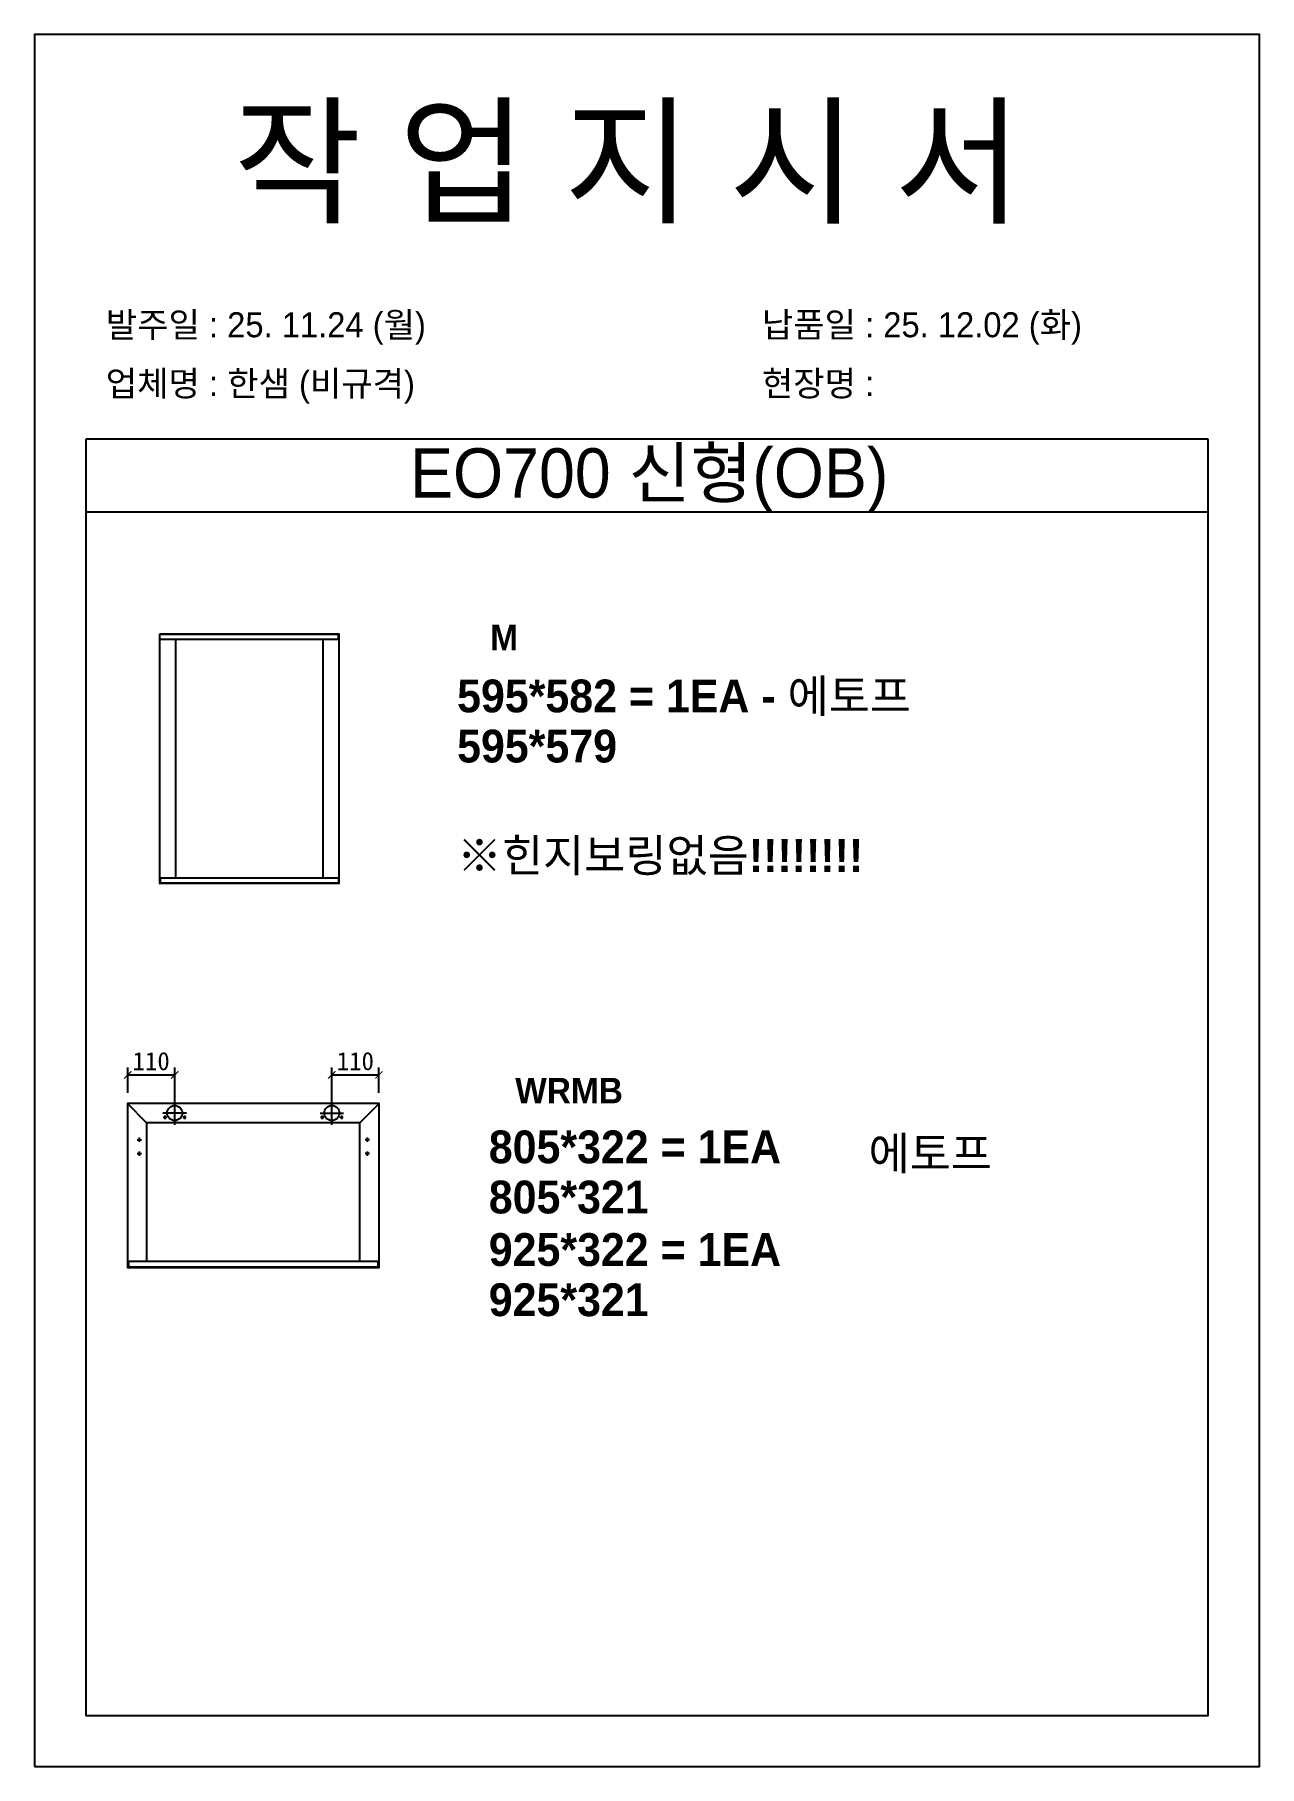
# Model space of a CAD drawing. Header units: millimetres. Extents: x -44117 to 256353, y -2095463 to 65325.
# Drawn here: x 114799 to 116479, y -497942 to -495566 of the extents above; entities that cross this region are included whole.
import ezdxf

# ---------------------------------------------------------------- set-up
doc = ezdxf.new("R2010")
doc.units = ezdxf.units.MM
doc.header["$LTSCALE"] = 10
doc.styles.add('MtX_Gulim', font='')
doc.styles.get('MtX_Gulim').set_extended_font_data('Gulim', bold=True)
doc.dimstyles.new('ISO-25', dxfattribs={"dimtxt": 2.5, "dimasz": 2.5, "dimexe": 1, "dimexo": 1, "dimtad": 1, "dimtxsty": 'Standard', "dimblk": 'ARCHTICK', "dimcen": 2.5, "dimadec": 0, "dimazin": 0, "dimtfac": 1, "dimtmove": 0, "dimatfit": 3, "dimfxl": 0, "dimarcsym": 0})

msp = doc.modelspace()

# ---------------------------------------------------------------- texts
at = {"linetype": 'Continuous', "style": 'MtX_Gulim'}
for s, height, p in [('M', 35.04934, (115423.90787, -496410.33229)), ('WRMB', 35.049344, (115458.23694, -497031.94401))]:
    msp.add_text(s, height=height, dxfattribs=at).set_placement(p)
at = {"attachment_point": 1}
for s, width, gutter_width, heights, insert, char_height in [('{\\fGulim|b0|i0|c129|p50;작 업 지 시 서}', 3307.3198183, 12.5, [-155.84554], (115071.78524, -495669.69526), 140), ('\\pt11;{\\fGulim|b0|i0|c129|p50;발주일 : 25. 11.24 (월)}', 3307.3198183, 12.5, [34.50412], (114896.57589, -495946.41568), 34.3), ('{\\fGulim|b0|i0|c129|p50;납품일 : 25. 12.02 (화)}', 3307.3198183, 12.5, [35.09023], (115796.55387, -495946.41568), 34.3), ('{\\fGulim|b0|i0|c129|p50;업체명 : 한샘 (비규격)}', 3307.3198183, 12.5, [36.11279], (114896.57589, -496027.07186), 34.3), ('{\\fGulim|b0|i0|c129|p50;현장명 : }', 3307.3198183, 12.5, [-38.2735], (115796.55387, -496027.07186), 34.3), ('{\\fGulim|b0|i0|c129|p50;EO700 신형(OB)}', 1597.0710432, 6.03612, [-85.06834], (115313.85614, -496133.1307), 67.6045736), ('{\\f굴림|b1|i0|c129|p50;595*582 = 1EA - 에토프}', 13607.1496112, 175, [-50.05952], (115378.48405, -496450.37816), 45), ('{\\f굴림|b1|i0|c129|p50;\\C1;595*579\\P\\P※힌지보링없음!!!!!!!!}', 13607.1496112, 175, [-200.17857], (115378.48405, -496519.18802), 45), ('{\\f굴림|b1|i0|c129|p50;805*322 = 1EA}', 13607.1496112, 175, [-46.36905], (115421.95127, -497069.07735), 45), ('{\\f굴림|b1|i0|c129|p50;에토프}', 13607.1496112, 175, [-50.05952], (115942.85213, -497077.99534), 45), ('{\\f굴림|b1|i0|c129|p50;\\C1;805*321}', 13607.1496112, 175, [-46.25], (115421.95127, -497137.88721), 45), ('{\\f굴림|b1|i0|c129|p50;925*322 = 1EA}', 13607.1496112, 175, [-46.36905], (115421.95127, -497209.94477), 45), ('{\\f굴림|b1|i0|c129|p50;\\C1;925*321}', 13607.1496112, 175, [-46.25], (115421.95127, -497278.75463), 45)]:
    msp.add_mtext_dynamic_manual_height_columns(s, width=width, gutter_width=gutter_width, heights=heights, dxfattribs=dict(at, insert=insert, char_height=char_height))

# ---------------------------------------------------------------- blocks, each defined once
blk = doc.blocks.new('_ArchTick')
at = {"color": 0, "linetype": 'ByBlock', "const_width": 0.15}
blk.add_lwpolyline([(-0.5, -0.5), (0.5, 0.5)], dxfattribs=at)
blk = doc.blocks.new('*D4054')
at = {"color": 0, "lineweight": -2}
for p, q in [((114926.6, -497017.4), (114926.6, -496982.8)), ((114991.1, -497030.1), (114991.1, -496982.8)), ((114926.6, -496992.8), (114991.1, -496992.8))]:
    blk.add_line(p, q, dxfattribs=at)
at = {"layer": 'Defpoints', "color": 0}
for p in [(114991.1, -496992.8), (114926.6, -497032.4), (114991.1, -497045.1)]:
    blk.add_point(p, dxfattribs=at)
at = {"color": 0, "lineweight": -2, "xscale": 10, "yscale": 10, "zscale": 10, "rotation": 180}
blk.add_blockref('_ArchTick', (114926.6, -496992.8), dxfattribs=at)
at = {"color": 0, "lineweight": -2, "xscale": 10, "yscale": 10, "zscale": 10}
blk.add_blockref('_ArchTick', (114991.1, -496992.8), dxfattribs=at)
at = {"color": 0, "insert": (114958.8, -496974.1), "char_height": 25, "attachment_point": 5}
blk.add_mtext('110', dxfattribs=at)
blk = doc.blocks.new('*D4055')
at = {"color": 0, "lineweight": -2}
for p, q in [((115206.6, -497030.1), (115206.6, -496982.8)), ((115271.2, -497017.4), (115271.2, -496982.8)), ((115206.6, -496992.8), (115271.2, -496992.8))]:
    blk.add_line(p, q, dxfattribs=at)
at = {"layer": 'Defpoints', "color": 0}
for p in [(115271.2, -496992.8), (115271.2, -497032.4), (115206.6, -497045.1)]:
    blk.add_point(p, dxfattribs=at)
at = {"color": 0, "lineweight": -2, "xscale": 10, "yscale": 10, "zscale": 10, "rotation": 180}
blk.add_blockref('_ArchTick', (115206.6, -496992.8), dxfattribs=at)
at = {"color": 0, "lineweight": -2, "xscale": 10, "yscale": 10, "zscale": 10}
blk.add_blockref('_ArchTick', (115271.2, -496992.8), dxfattribs=at)
at = {"color": 0, "insert": (115238.9, -496974.1), "char_height": 25, "attachment_point": 5}
blk.add_mtext('110', dxfattribs=at)

# ---------------------------------------------------------------- dimensions: what is measured, and where the dimension line sits
for base, p1, p2, picture, middle in [((114991.09566, -496992.83721), (114926.57561, -497032.41761), (114991.09566, -497045.14404), '*D4054', (114958.83563, -496974.08721)), ((115271.16548, -496992.83721), (115206.64544, -497045.14404), (115271.16548, -497032.41761), '*D4055', (115238.90546, -496974.08721))]:
    dim = msp.add_linear_dim(base=base, p1=p1, p2=p2, text='110', dimstyle='ISO-25', override={"dimscale": 10, "dimasz": 1, "dimexo": 1.5, "dimtxsty": 'Standard'})
    dim.commit()
    dim.dimension.update_dxf_attribs({"geometry": picture, "text_midpoint": middle})

# ---------------------------------------------------------------- linework, layer by layer
for p, q in [((116408.97864, -496120.70247), (114868.97864, -496120.70247)), ((116408.97864, -496220.70247), (114868.97864, -496220.70247)), ((114970.42012, -496388.13772), (114970.42012, -496730.0246)), ((115216.92076, -496388.58045), (114970.42012, -496388.58045)), ((115216.6748, -496387.89175), (114970.66608, -496387.89175)), ((115215.69095, -496395.27061), (115215.69095, -496387.89175)), ((115216.92076, -496730.0246), (115216.92076, -496388.13772)), ((115216.92076, -496395.27061), (114970.42012, -496395.27061)), ((114992.31072, -496394.77868), (114992.31072, -496722.89172)), ((115194.7842, -496722.89172), (115194.7842, -496395.27061)), ((115216.92076, -496722.89172), (114970.42012, -496722.89172)), ((114971.64992, -496730.27057), (114971.64992, -496722.89172)), ((115215.69095, -496722.89172), (115215.69095, -496730.27057)), ((115216.92076, -496729.58188), (114970.42012, -496729.58188)), ((115216.6748, -496730.27057), (114970.66608, -496730.27057)), ((114926.27965, -497032.41761), (114926.27965, -497256.75794)), ((114952.6204, -497058.75836), (114926.36633, -497032.20833)), ((115271.16548, -497032.12165), (114926.57561, -497032.12165)), ((114991.09566, -497061.28746), (114991.09566, -497029.00062)), ((115206.64544, -497061.28746), (115206.64544, -497029.00062)), ((115245.12069, -497058.75836), (115271.37476, -497032.20833)), ((115271.46144, -497256.75794), (115271.46144, -497032.41761)), ((114952.6204, -497058.75836), (114952.6204, -497248.76692)), ((115245.12069, -497058.75836), (114952.6204, -497058.75836)), ((115007.23908, -497045.14404), (114974.95224, -497045.14404)), ((114980.14501, -497051.06331), (114975.40959, -497051.06331)), ((114977.7773, -497048.6956), (114977.7773, -497053.43102)), ((115006.78172, -497051.06331), (115002.04631, -497051.06331)), ((115004.41401, -497048.6956), (115004.41401, -497053.43102)), ((115190.50202, -497045.14404), (115222.78886, -497045.14404)), ((115195.6948, -497051.06331), (115190.95938, -497051.06331)), ((115193.32709, -497048.6956), (115193.32709, -497053.43102)), ((115222.33151, -497051.06331), (115217.59609, -497051.06331)), ((115219.9638, -497048.6956), (115219.9638, -497053.43102)), ((115245.12069, -497248.17499), (115245.12069, -497058.75836)), ((114939.59801, -497081.84351), (114945.51728, -497081.84351)), ((114942.55764, -497078.88388), (114942.55764, -497084.80315)), ((115258.14309, -497081.84351), (115252.22382, -497081.84351)), ((115255.18346, -497078.88388), (115255.18346, -497084.80315)), ((114939.59801, -497100.78518), (114945.51728, -497100.78518)), ((114942.55764, -497097.82554), (114942.55764, -497103.74481)), ((115258.14309, -497100.78518), (115252.22382, -497100.78518)), ((115255.18346, -497097.82554), (115255.18346, -497103.74481)), ((114926.27965, -497248.17499), (115271.46144, -497248.17499)), ((114927.75946, -497248.17499), (114927.75946, -497257.0539)), ((115269.98163, -497257.0539), (115269.98163, -497248.17499)), ((114926.27965, -497256.2252), (115271.16548, -497256.2252)), ((114926.57561, -497257.0539), (115271.16548, -497257.0539))]:
    msp.add_line(p, q)
msp.add_lwpolyline([(114798.97864, -497941.53275), (116478.97864, -497941.53275), (116478.97864, -495565.53275), (114798.97864, -495565.53275)], close=True)
msp.add_lwpolyline([(114868.97864, -496120.70247), (114868.97864, -497871.53275), (116408.97864, -497871.53275), (116408.97864, -496120.70247)])
for centre, radius in [((114991.09566, -497045.14404), 10.35872), ((115206.64544, -497045.14404), 10.35872), ((114977.7773, -497051.06331), 0.94708), ((115004.41401, -497051.06331), 0.94708), ((115193.32709, -497051.06331), 0.94708), ((115219.9638, -497051.06331), 0.94708), ((114942.55764, -497081.84351), 0.88789), ((115255.18346, -497081.84351), 0.88789), ((114942.55764, -497100.78517), 0.88789), ((115255.18346, -497100.78517), 0.88789)]:
    msp.add_circle(centre, radius)
for centre, radius, start, end in [((115216.6748, -496388.13772), 0.24596, 0, 90), ((114970.66608, -496730.02461), 0.24596, 180, 270), ((115216.6748, -496730.02461), 0.24596, 270, 0), ((114926.57561, -497032.41761), 0.29596, 90, 180), ((115271.16548, -497032.41761), 0.29596, 0, 90), ((114926.57561, -497256.75794), 0.29596, 180, 270), ((115271.16548, -497256.75794), 0.29596, 270, 0)]:
    msp.add_arc(centre, radius, start, end)

msp.set_redraw_order([(e.dxf.handle, doc.entitydb.next_handle()) for e in msp.query("TEXT MTEXT ATTDEF DIMENSION ARC_DIMENSION")])  # texts and dimensions are drawn at this point

doc.saveas('drawing.dxf')
